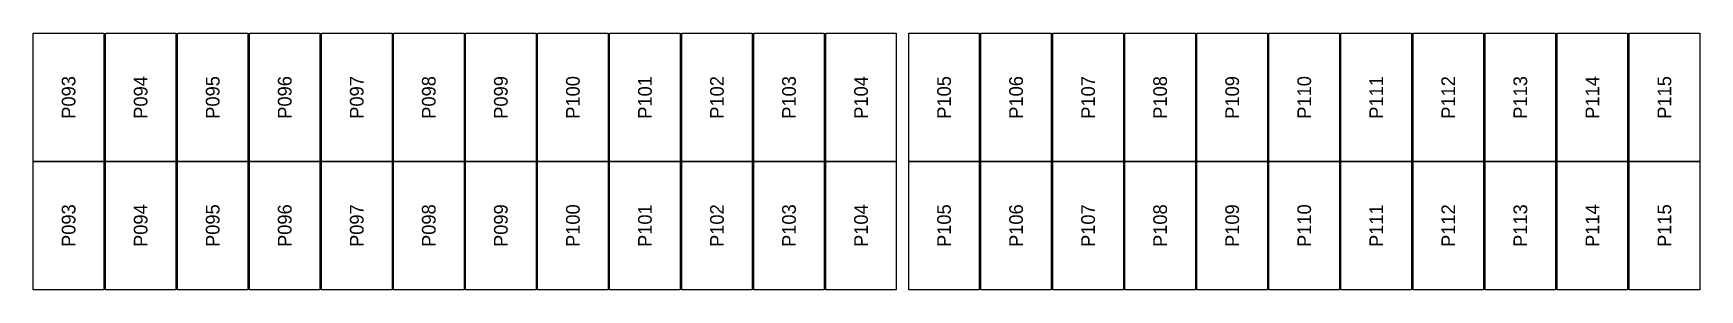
# Model space of a CAD drawing. Extents: x 296295 to 296770, y 651564 to 652121.
# Drawn here: x 296695.11 to 296721.9, y 651645.38 to 651649.5 of the extents above; entities that cross this region are included whole.
import ezdxf
from ezdxf.enums import TextEntityAlignment as Align

# ---------------------------------------------------------------- set-up
doc = ezdxf.new("R2010")
doc.units = 0

msp = doc.modelspace()

# ---------------------------------------------------------------- texts
at = {"layer": 'PANEL_POSITION'}
for s, p in [('P093', (296695.678, 651648.471)), ('P094', (296696.836, 651648.471)), ('P095', (296697.994, 651648.471)), ('P096', (296699.152, 651648.471)), ('P097', (296700.31, 651648.471)), ('P098', (296701.468, 651648.471)), ('P099', (296702.626, 651648.471)), ('P100', (296703.784, 651648.471)), ('P101', (296704.942, 651648.471)), ('P102', (296706.1, 651648.471)), ('P103', (296707.258, 651648.471)), ('P104', (296708.416, 651648.471)), ('P105', (296709.75, 651648.471)), ('P106', (296710.908, 651648.471)), ('P107', (296712.066, 651648.471)), ('P108', (296713.224, 651648.471)), ('P109', (296714.382, 651648.471)), ('P110', (296715.54, 651648.471)), ('P111', (296716.698, 651648.471)), ('P112', (296717.856, 651648.471)), ('P113', (296719.014, 651648.471)), ('P114', (296720.172, 651648.471)), ('P115', (296721.33, 651648.471)), ('P093', (296695.678, 651646.408)), ('P094', (296696.836, 651646.408)), ('P095', (296697.994, 651646.408)), ('P096', (296699.152, 651646.408)), ('P097', (296700.31, 651646.408)), ('P098', (296701.468, 651646.408)), ('P099', (296702.626, 651646.408)), ('P100', (296703.784, 651646.408)), ('P101', (296704.942, 651646.408)), ('P102', (296706.1, 651646.408)), ('P103', (296707.258, 651646.408)), ('P104', (296708.416, 651646.408)), ('P105', (296709.75, 651646.408)), ('P106', (296710.908, 651646.408)), ('P107', (296712.066, 651646.408)), ('P108', (296713.224, 651646.408)), ('P109', (296714.382, 651646.408)), ('P110', (296715.54, 651646.408)), ('P111', (296716.698, 651646.408)), ('P112', (296717.856, 651646.408)), ('P113', (296719.014, 651646.408)), ('P114', (296720.172, 651646.408)), ('P115', (296721.33, 651646.408))]:
    msp.add_text(s, height=0.22, rotation=90, dxfattribs=at).set_placement(p, align=Align.MIDDLE_CENTER)

# ---------------------------------------------------------------- linework, layer by layer
at = {"layer": 'PANELS_MASTER'}
for points in [[(296695.111, 651649.503), (296696.245, 651649.503), (296696.245, 651647.44), (296695.111, 651647.44)], [(296696.269, 651649.503), (296697.403, 651649.503), (296697.403, 651647.44), (296696.269, 651647.44)], [(296697.427, 651649.503), (296698.561, 651649.503), (296698.561, 651647.44), (296697.427, 651647.44)], [(296698.585, 651649.503), (296699.719, 651649.503), (296699.719, 651647.44), (296698.585, 651647.44)], [(296699.743, 651649.503), (296700.877, 651649.503), (296700.877, 651647.44), (296699.743, 651647.44)], [(296700.901, 651649.503), (296702.035, 651649.503), (296702.035, 651647.44), (296700.901, 651647.44)], [(296702.059, 651649.503), (296703.193, 651649.503), (296703.193, 651647.44), (296702.059, 651647.44)], [(296703.217, 651649.503), (296704.351, 651649.503), (296704.351, 651647.44), (296703.217, 651647.44)], [(296704.375, 651649.503), (296705.509, 651649.503), (296705.509, 651647.44), (296704.375, 651647.44)], [(296705.533, 651649.503), (296706.667, 651649.503), (296706.667, 651647.44), (296705.533, 651647.44)], [(296706.691, 651649.503), (296707.825, 651649.503), (296707.825, 651647.44), (296706.691, 651647.44)], [(296707.849, 651649.503), (296708.983, 651649.503), (296708.983, 651647.44), (296707.849, 651647.44)], [(296709.183, 651649.503), (296710.317, 651649.503), (296710.317, 651647.44), (296709.183, 651647.44)], [(296710.341, 651649.503), (296711.475, 651649.503), (296711.475, 651647.44), (296710.341, 651647.44)], [(296711.499, 651649.503), (296712.633, 651649.503), (296712.633, 651647.44), (296711.499, 651647.44)], [(296712.657, 651649.503), (296713.791, 651649.503), (296713.791, 651647.44), (296712.657, 651647.44)], [(296713.815, 651649.503), (296714.949, 651649.503), (296714.949, 651647.44), (296713.815, 651647.44)], [(296714.973, 651649.503), (296716.107, 651649.503), (296716.107, 651647.44), (296714.973, 651647.44)], [(296716.131, 651649.503), (296717.265, 651649.503), (296717.265, 651647.44), (296716.131, 651647.44)], [(296717.289, 651649.503), (296718.423, 651649.503), (296718.423, 651647.44), (296717.289, 651647.44)], [(296718.447, 651649.503), (296719.581, 651649.503), (296719.581, 651647.44), (296718.447, 651647.44)], [(296719.605, 651649.503), (296720.739, 651649.503), (296720.739, 651647.44), (296719.605, 651647.44)], [(296720.763, 651649.503), (296721.897, 651649.503), (296721.897, 651647.44), (296720.763, 651647.44)], [(296695.111, 651647.44), (296696.245, 651647.44), (296696.245, 651645.377), (296695.111, 651645.377)], [(296696.269, 651647.44), (296697.403, 651647.44), (296697.403, 651645.377), (296696.269, 651645.377)], [(296697.427, 651647.44), (296698.561, 651647.44), (296698.561, 651645.377), (296697.427, 651645.377)], [(296698.585, 651647.44), (296699.719, 651647.44), (296699.719, 651645.377), (296698.585, 651645.377)], [(296699.743, 651647.44), (296700.877, 651647.44), (296700.877, 651645.377), (296699.743, 651645.377)], [(296700.901, 651647.44), (296702.035, 651647.44), (296702.035, 651645.377), (296700.901, 651645.377)], [(296702.059, 651647.44), (296703.193, 651647.44), (296703.193, 651645.377), (296702.059, 651645.377)], [(296703.217, 651647.44), (296704.351, 651647.44), (296704.351, 651645.377), (296703.217, 651645.377)], [(296704.375, 651647.44), (296705.509, 651647.44), (296705.509, 651645.377), (296704.375, 651645.377)], [(296705.533, 651647.44), (296706.667, 651647.44), (296706.667, 651645.377), (296705.533, 651645.377)], [(296706.691, 651647.44), (296707.825, 651647.44), (296707.825, 651645.377), (296706.691, 651645.377)], [(296707.849, 651647.44), (296708.983, 651647.44), (296708.983, 651645.377), (296707.849, 651645.377)], [(296709.183, 651647.44), (296710.317, 651647.44), (296710.317, 651645.377), (296709.183, 651645.377)], [(296710.341, 651647.44), (296711.475, 651647.44), (296711.475, 651645.377), (296710.341, 651645.377)], [(296711.499, 651647.44), (296712.633, 651647.44), (296712.633, 651645.377), (296711.499, 651645.377)], [(296712.657, 651647.44), (296713.791, 651647.44), (296713.791, 651645.377), (296712.657, 651645.377)], [(296713.815, 651647.44), (296714.949, 651647.44), (296714.949, 651645.377), (296713.815, 651645.377)], [(296714.973, 651647.44), (296716.107, 651647.44), (296716.107, 651645.377), (296714.973, 651645.377)], [(296716.131, 651647.44), (296717.265, 651647.44), (296717.265, 651645.377), (296716.131, 651645.377)], [(296717.289, 651647.44), (296718.423, 651647.44), (296718.423, 651645.377), (296717.289, 651645.377)], [(296718.447, 651647.44), (296719.581, 651647.44), (296719.581, 651645.377), (296718.447, 651645.377)], [(296719.605, 651647.44), (296720.739, 651647.44), (296720.739, 651645.377), (296719.605, 651645.377)], [(296720.763, 651647.44), (296721.897, 651647.44), (296721.897, 651645.377), (296720.763, 651645.377)]]:
    msp.add_lwpolyline(points, close=True, dxfattribs=at)

msp.set_redraw_order([(e.dxf.handle, doc.entitydb.next_handle()) for e in msp.query("TEXT MTEXT ATTDEF DIMENSION ARC_DIMENSION")])  # texts and dimensions are drawn at this point

doc.saveas('drawing.dxf')
